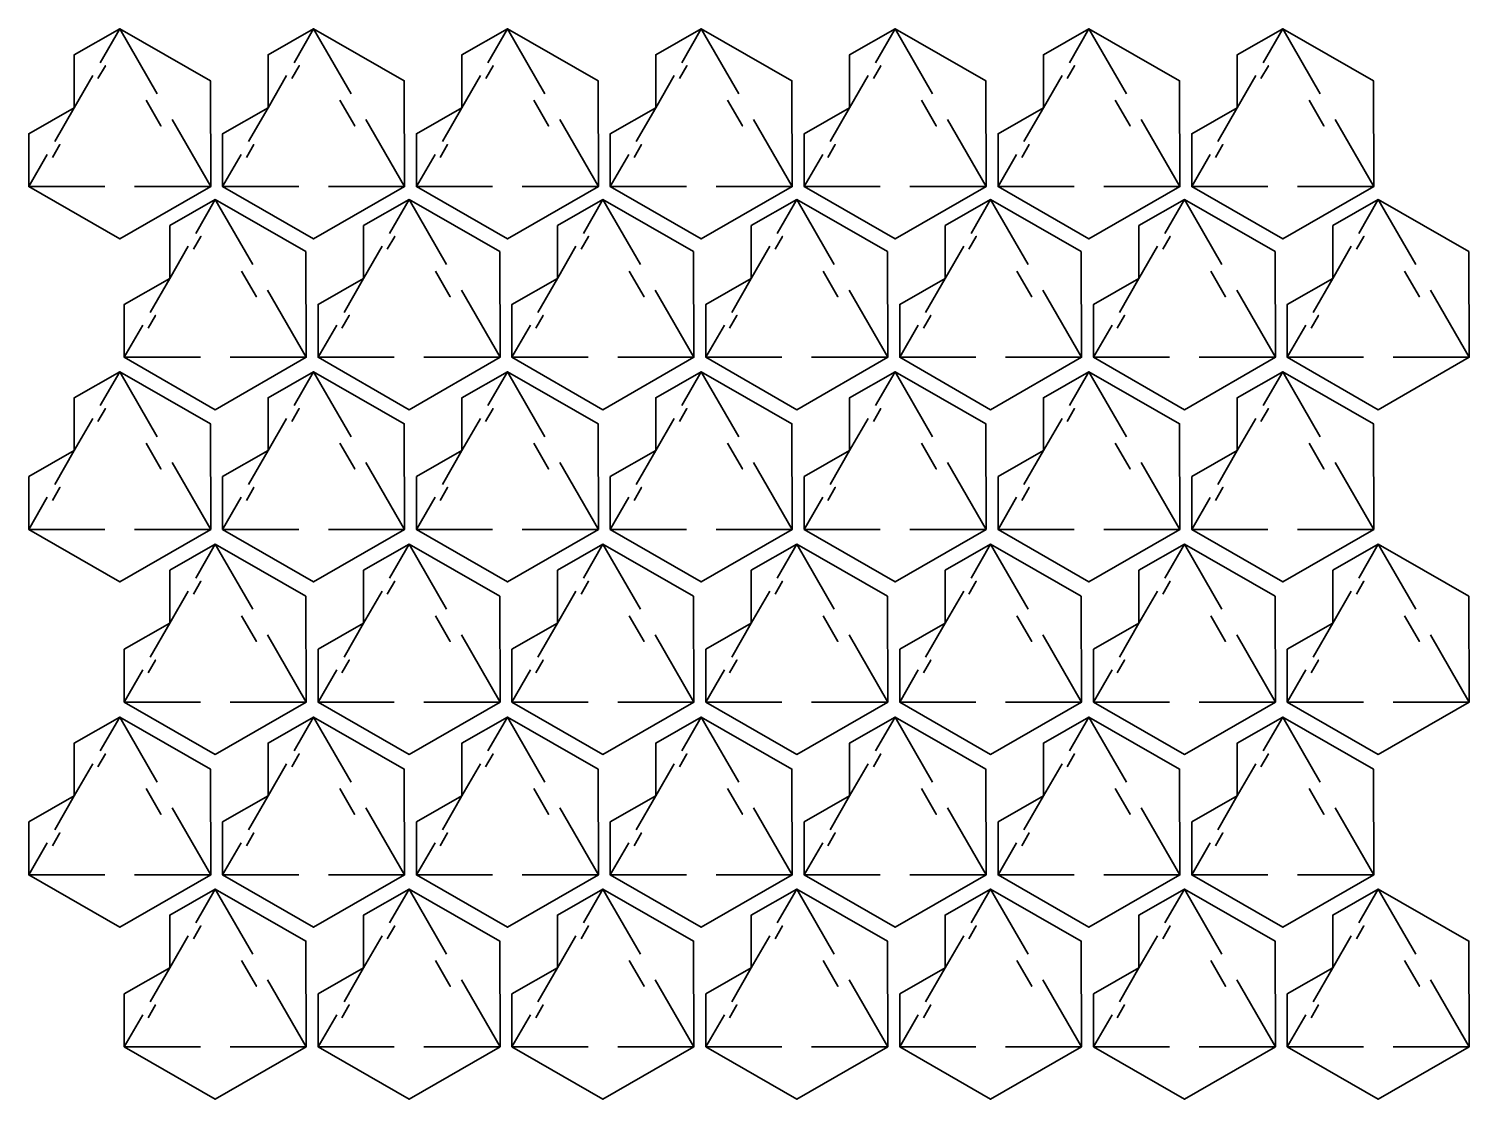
# Model space of a CAD drawing. Header units: inches. Extents: x 2 to 550, y -409 to -2.
import ezdxf

# ---------------------------------------------------------------- set-up
doc = ezdxf.new("R2010")
doc.units = ezdxf.units.IN
doc.header["$MEASUREMENT"] = 0
doc.layers.add('OneHexagon', color=7, linetype='Continuous')

# ---------------------------------------------------------------- blocks, each defined once
blk = doc.blocks.new('block 2')
at = {"layer": 'OneHexagon', "color": 7, "lineweight": 35, "true_color": 0xffffff}
blk.add_lwpolyline([(29.28, -14.91), (36.71, -2), (50.95, -26.75)], dxfattribs=at)
blk.add_open_spline([(28.43, -20.94), (28.43, -20.94), (31.25, -16.05), (31.25, -16.05), (31.25, -16.05), (28.43, -20.94), (28.43, -20.94)], degree=3, knots=[0, 0, 0, 0, 1, 1, 1, 2, 2, 2, 2], dxfattribs=at)
blk = doc.blocks.new('block 3')
at = {"layer": 'OneHexagon', "color": 7, "lineweight": 35, "true_color": 0xffffff}
for points in [[(19.41, -32.03), (2.11, -41.94), (2.11, -62.06), (36.71, -82), (71.31, -62.06), (71.2, -21.81), (36.71, -2), (19.41, -11.9), (19.41, -32.03)], [(11.98, -44.94), (19.41, -32.03), (26.45, -19.8)], [(9.15, -49.83), (2.11, -62.06), (31.06, -62.06)]]:
    blk.add_lwpolyline(points, dxfattribs=at)
blk.add_open_spline([(11.13, -50.97), (11.13, -50.97), (13.95, -46.08), (13.95, -46.08), (13.95, -46.08), (11.13, -50.97), (11.13, -50.97)], degree=3, knots=[0, 0, 0, 0, 1, 1, 1, 2, 2, 2, 2], dxfattribs=at)
blk = doc.blocks.new('block 4')
at = {"layer": 'OneHexagon', "color": 7, "lineweight": 35, "true_color": 0xffffff}
blk.add_lwpolyline([(103.02, -14.91), (110.45, -2), (124.7, -26.75)], dxfattribs=at)
blk.add_open_spline([(102.17, -20.94), (102.17, -20.94), (105, -16.05), (105, -16.05), (105, -16.05), (102.17, -20.94), (102.17, -20.94)], degree=3, knots=[0, 0, 0, 0, 1, 1, 1, 2, 2, 2, 2], dxfattribs=at)
blk = doc.blocks.new('block 5')
at = {"layer": 'OneHexagon', "color": 7, "lineweight": 35, "true_color": 0xffffff}
for points in [[(93.15, -32.03), (75.85, -41.94), (75.85, -62.06), (110.45, -82), (145.05, -62.06), (144.94, -21.81), (110.45, -2), (93.15, -11.9), (93.15, -32.03)], [(85.72, -44.94), (93.15, -32.03), (100.2, -19.8)], [(82.9, -49.83), (75.85, -62.06), (104.81, -62.06)]]:
    blk.add_lwpolyline(points, dxfattribs=at)
blk.add_open_spline([(84.87, -50.97), (84.87, -50.97), (87.7, -46.08), (87.7, -46.08), (87.7, -46.08), (84.87, -50.97), (84.87, -50.97)], degree=3, knots=[0, 0, 0, 0, 1, 1, 1, 2, 2, 2, 2], dxfattribs=at)
blk = doc.blocks.new('block 6')
at = {"layer": 'OneHexagon', "color": 7, "lineweight": 35, "true_color": 0xffffff}
blk.add_lwpolyline([(176.77, -14.91), (184.2, -2), (198.45, -26.75)], dxfattribs=at)
blk.add_open_spline([(175.93, -20.94), (175.93, -20.94), (178.75, -16.05), (178.75, -16.05), (178.75, -16.05), (175.93, -20.94), (175.93, -20.94)], degree=3, knots=[0, 0, 0, 0, 1, 1, 1, 2, 2, 2, 2], dxfattribs=at)
blk = doc.blocks.new('block 7')
at = {"layer": 'OneHexagon', "color": 7, "lineweight": 35, "true_color": 0xffffff}
for points in [[(166.9, -32.03), (149.6, -41.94), (149.6, -62.06), (184.2, -82), (218.8, -62.06), (218.69, -21.81), (184.2, -2), (166.9, -11.9), (166.9, -32.03)], [(159.47, -44.94), (166.9, -32.03), (173.95, -19.8)], [(156.65, -49.83), (149.6, -62.06), (178.56, -62.06)]]:
    blk.add_lwpolyline(points, dxfattribs=at)
blk.add_open_spline([(158.63, -50.97), (158.63, -50.97), (161.45, -46.08), (161.45, -46.08), (161.45, -46.08), (158.63, -50.97), (158.63, -50.97)], degree=3, knots=[0, 0, 0, 0, 1, 1, 1, 2, 2, 2, 2], dxfattribs=at)
blk = doc.blocks.new('block 8')
at = {"layer": 'OneHexagon', "color": 7, "lineweight": 35, "true_color": 0xffffff}
blk.add_lwpolyline([(250.52, -14.91), (257.95, -2), (272.2, -26.75)], dxfattribs=at)
blk.add_open_spline([(249.68, -20.94), (249.68, -20.94), (252.5, -16.05), (252.5, -16.05), (252.5, -16.05), (249.68, -20.94), (249.68, -20.94)], degree=3, knots=[0, 0, 0, 0, 1, 1, 1, 2, 2, 2, 2], dxfattribs=at)
blk = doc.blocks.new('block 9')
at = {"layer": 'OneHexagon', "color": 7, "lineweight": 35, "true_color": 0xffffff}
for points in [[(240.65, -32.03), (223.35, -41.94), (223.35, -62.06), (257.95, -82), (292.55, -62.06), (292.44, -21.81), (257.95, -2), (240.65, -11.9), (240.65, -32.03)], [(233.22, -44.94), (240.65, -32.03), (247.7, -19.8)], [(230.4, -49.83), (223.35, -62.06), (252.31, -62.06)]]:
    blk.add_lwpolyline(points, dxfattribs=at)
blk.add_open_spline([(232.38, -50.97), (232.38, -50.97), (235.2, -46.08), (235.2, -46.08), (235.2, -46.08), (232.38, -50.97), (232.38, -50.97)], degree=3, knots=[0, 0, 0, 0, 1, 1, 1, 2, 2, 2, 2], dxfattribs=at)
blk = doc.blocks.new('block 10')
at = {"layer": 'OneHexagon', "color": 7, "lineweight": 35, "true_color": 0xffffff}
blk.add_lwpolyline([(324.27, -14.91), (331.7, -2), (345.95, -26.75)], dxfattribs=at)
blk.add_open_spline([(323.42, -20.94), (323.42, -20.94), (326.25, -16.05), (326.25, -16.05), (326.25, -16.05), (323.42, -20.94), (323.42, -20.94)], degree=3, knots=[0, 0, 0, 0, 1, 1, 1, 2, 2, 2, 2], dxfattribs=at)
blk = doc.blocks.new('block 11')
at = {"layer": 'OneHexagon', "color": 7, "lineweight": 35, "true_color": 0xffffff}
for points in [[(314.4, -32.03), (297.1, -41.94), (297.1, -62.06), (331.7, -82), (366.3, -62.06), (366.19, -21.81), (331.7, -2), (314.4, -11.9), (314.4, -32.03)], [(306.97, -44.94), (314.4, -32.03), (321.45, -19.8)], [(304.15, -49.83), (297.1, -62.06), (326.06, -62.06)]]:
    blk.add_lwpolyline(points, dxfattribs=at)
blk.add_open_spline([(306.12, -50.97), (306.12, -50.97), (308.95, -46.08), (308.95, -46.08), (308.95, -46.08), (306.12, -50.97), (306.12, -50.97)], degree=3, knots=[0, 0, 0, 0, 1, 1, 1, 2, 2, 2, 2], dxfattribs=at)
blk = doc.blocks.new('block 12')
at = {"layer": 'OneHexagon', "color": 7, "lineweight": 35, "true_color": 0xffffff}
blk.add_lwpolyline([(398.02, -14.91), (405.45, -2), (419.7, -26.75)], dxfattribs=at)
blk.add_open_spline([(397.17, -20.94), (397.17, -20.94), (400, -16.05), (400, -16.05), (400, -16.05), (397.17, -20.94), (397.17, -20.94)], degree=3, knots=[0, 0, 0, 0, 1, 1, 1, 2, 2, 2, 2], dxfattribs=at)
blk = doc.blocks.new('block 13')
at = {"layer": 'OneHexagon', "color": 7, "lineweight": 35, "true_color": 0xffffff}
for points in [[(388.15, -32.03), (370.85, -41.94), (370.85, -62.06), (405.45, -82), (440.05, -62.06), (439.94, -21.81), (405.45, -2), (388.15, -11.9), (388.15, -32.03)], [(380.72, -44.94), (388.15, -32.03), (395.2, -19.8)], [(377.9, -49.83), (370.85, -62.06), (399.81, -62.06)]]:
    blk.add_lwpolyline(points, dxfattribs=at)
blk.add_open_spline([(379.87, -50.97), (379.87, -50.97), (382.7, -46.08), (382.7, -46.08), (382.7, -46.08), (379.87, -50.97), (379.87, -50.97)], degree=3, knots=[0, 0, 0, 0, 1, 1, 1, 2, 2, 2, 2], dxfattribs=at)
blk = doc.blocks.new('block 14')
at = {"layer": 'OneHexagon', "color": 7, "lineweight": 35, "true_color": 0xffffff}
blk.add_lwpolyline([(65.61, -79.91), (73.04, -67), (87.29, -91.75)], dxfattribs=at)
blk.add_open_spline([(64.77, -85.94), (64.77, -85.94), (67.59, -81.05), (67.59, -81.05), (67.59, -81.05), (64.77, -85.94), (64.77, -85.94)], degree=3, knots=[0, 0, 0, 0, 1, 1, 1, 2, 2, 2, 2], dxfattribs=at)
blk = doc.blocks.new('block 15')
at = {"layer": 'OneHexagon', "color": 7, "lineweight": 35, "true_color": 0xffffff}
for points in [[(55.74, -97.03), (38.44, -106.94), (38.44, -127.06), (73.04, -147), (107.64, -127.06), (107.53, -86.81), (73.04, -67), (55.74, -76.9), (55.74, -97.03)], [(48.31, -109.94), (55.74, -97.03), (62.79, -84.8)], [(45.49, -114.83), (38.44, -127.06), (67.4, -127.06)]]:
    blk.add_lwpolyline(points, dxfattribs=at)
blk.add_open_spline([(47.47, -115.97), (47.47, -115.97), (50.29, -111.08), (50.29, -111.08), (50.29, -111.08), (47.47, -115.97), (47.47, -115.97)], degree=3, knots=[0, 0, 0, 0, 1, 1, 1, 2, 2, 2, 2], dxfattribs=at)
blk = doc.blocks.new('block 16')
at = {"layer": 'OneHexagon', "color": 7, "lineweight": 35, "true_color": 0xffffff}
blk.add_lwpolyline([(139.36, -79.91), (146.79, -67), (161.04, -91.75)], dxfattribs=at)
blk.add_open_spline([(138.51, -85.94), (138.51, -85.94), (141.34, -81.05), (141.34, -81.05), (141.34, -81.05), (138.51, -85.94), (138.51, -85.94)], degree=3, knots=[0, 0, 0, 0, 1, 1, 1, 2, 2, 2, 2], dxfattribs=at)
blk = doc.blocks.new('block 17')
at = {"layer": 'OneHexagon', "color": 7, "lineweight": 35, "true_color": 0xffffff}
for points in [[(129.49, -97.03), (112.19, -106.94), (112.19, -127.06), (146.79, -147), (181.39, -127.06), (181.28, -86.81), (146.79, -67), (129.49, -76.9), (129.49, -97.03)], [(122.06, -109.94), (129.49, -97.03), (136.54, -84.8)], [(119.24, -114.83), (112.19, -127.06), (141.15, -127.06)]]:
    blk.add_lwpolyline(points, dxfattribs=at)
blk.add_open_spline([(121.21, -115.97), (121.21, -115.97), (124.04, -111.08), (124.04, -111.08), (124.04, -111.08), (121.21, -115.97), (121.21, -115.97)], degree=3, knots=[0, 0, 0, 0, 1, 1, 1, 2, 2, 2, 2], dxfattribs=at)
blk = doc.blocks.new('block 18')
at = {"layer": 'OneHexagon', "color": 7, "lineweight": 35, "true_color": 0xffffff}
blk.add_lwpolyline([(213.11, -79.91), (220.54, -67), (234.79, -91.75)], dxfattribs=at)
blk.add_open_spline([(212.27, -85.94), (212.27, -85.94), (215.09, -81.05), (215.09, -81.05), (215.09, -81.05), (212.27, -85.94), (212.27, -85.94)], degree=3, knots=[0, 0, 0, 0, 1, 1, 1, 2, 2, 2, 2], dxfattribs=at)
blk = doc.blocks.new('block 19')
at = {"layer": 'OneHexagon', "color": 7, "lineweight": 35, "true_color": 0xffffff}
for points in [[(203.24, -97.03), (185.94, -106.94), (185.94, -127.06), (220.54, -147), (255.14, -127.06), (255.03, -86.81), (220.54, -67), (203.24, -76.9), (203.24, -97.03)], [(195.81, -109.94), (203.24, -97.03), (210.29, -84.8)], [(192.99, -114.83), (185.94, -127.06), (214.9, -127.06)]]:
    blk.add_lwpolyline(points, dxfattribs=at)
blk.add_open_spline([(194.97, -115.97), (194.97, -115.97), (197.79, -111.08), (197.79, -111.08), (197.79, -111.08), (194.97, -115.97), (194.97, -115.97)], degree=3, knots=[0, 0, 0, 0, 1, 1, 1, 2, 2, 2, 2], dxfattribs=at)
blk = doc.blocks.new('block 20')
at = {"layer": 'OneHexagon', "color": 7, "lineweight": 35, "true_color": 0xffffff}
blk.add_lwpolyline([(286.86, -79.91), (294.29, -67), (308.53, -91.75)], dxfattribs=at)
blk.add_open_spline([(286.01, -85.94), (286.01, -85.94), (288.83, -81.05), (288.83, -81.05), (288.83, -81.05), (286.01, -85.94), (286.01, -85.94)], degree=3, knots=[0, 0, 0, 0, 1, 1, 1, 2, 2, 2, 2], dxfattribs=at)
blk = doc.blocks.new('block 21')
at = {"layer": 'OneHexagon', "color": 7, "lineweight": 35, "true_color": 0xffffff}
for points in [[(276.99, -97.03), (259.69, -106.94), (259.69, -127.06), (294.29, -147), (328.89, -127.06), (328.78, -86.81), (294.29, -67), (276.99, -76.9), (276.99, -97.03)], [(269.56, -109.94), (276.99, -97.03), (284.04, -84.8)], [(266.74, -114.83), (259.69, -127.06), (288.64, -127.06)]]:
    blk.add_lwpolyline(points, dxfattribs=at)
blk.add_open_spline([(268.71, -115.97), (268.71, -115.97), (271.53, -111.08), (271.53, -111.08), (271.53, -111.08), (268.71, -115.97), (268.71, -115.97)], degree=3, knots=[0, 0, 0, 0, 1, 1, 1, 2, 2, 2, 2], dxfattribs=at)
blk = doc.blocks.new('block 22')
at = {"layer": 'OneHexagon', "color": 7, "lineweight": 35, "true_color": 0xffffff}
blk.add_lwpolyline([(360.61, -79.91), (368.04, -67), (382.28, -91.75)], dxfattribs=at)
blk.add_open_spline([(359.76, -85.94), (359.76, -85.94), (362.58, -81.05), (362.58, -81.05), (362.58, -81.05), (359.76, -85.94), (359.76, -85.94)], degree=3, knots=[0, 0, 0, 0, 1, 1, 1, 2, 2, 2, 2], dxfattribs=at)
blk = doc.blocks.new('block 23')
at = {"layer": 'OneHexagon', "color": 7, "lineweight": 35, "true_color": 0xffffff}
for points in [[(350.74, -97.03), (333.44, -106.94), (333.44, -127.06), (368.04, -147), (402.64, -127.06), (402.53, -86.81), (368.04, -67), (350.74, -76.9), (350.74, -97.03)], [(343.31, -109.94), (350.74, -97.03), (357.79, -84.8)], [(340.49, -114.83), (333.44, -127.06), (362.39, -127.06)]]:
    blk.add_lwpolyline(points, dxfattribs=at)
blk.add_open_spline([(342.46, -115.97), (342.46, -115.97), (345.28, -111.08), (345.28, -111.08), (345.28, -111.08), (342.46, -115.97), (342.46, -115.97)], degree=3, knots=[0, 0, 0, 0, 1, 1, 1, 2, 2, 2, 2], dxfattribs=at)
blk = doc.blocks.new('block 24')
at = {"layer": 'OneHexagon', "color": 7, "lineweight": 35, "true_color": 0xffffff}
blk.add_lwpolyline([(434.36, -79.91), (441.79, -67), (456.03, -91.75)], dxfattribs=at)
blk.add_open_spline([(433.51, -85.94), (433.51, -85.94), (436.33, -81.05), (436.33, -81.05), (436.33, -81.05), (433.51, -85.94), (433.51, -85.94)], degree=3, knots=[0, 0, 0, 0, 1, 1, 1, 2, 2, 2, 2], dxfattribs=at)
blk = doc.blocks.new('block 25')
at = {"layer": 'OneHexagon', "color": 7, "lineweight": 35, "true_color": 0xffffff}
for points in [[(424.49, -97.03), (407.19, -106.94), (407.19, -127.06), (441.79, -147), (476.39, -127.06), (476.28, -86.81), (441.79, -67), (424.49, -76.9), (424.49, -97.03)], [(417.06, -109.94), (424.49, -97.03), (431.53, -84.8)], [(414.23, -114.83), (407.19, -127.06), (436.14, -127.06)]]:
    blk.add_lwpolyline(points, dxfattribs=at)
blk.add_open_spline([(416.21, -115.97), (416.21, -115.97), (419.03, -111.08), (419.03, -111.08), (419.03, -111.08), (416.21, -115.97), (416.21, -115.97)], degree=3, knots=[0, 0, 0, 0, 1, 1, 1, 2, 2, 2, 2], dxfattribs=at)
blk = doc.blocks.new('block 26')
at = {"layer": 'OneHexagon', "color": 7, "lineweight": 35, "true_color": 0xffffff}
blk.add_lwpolyline([(29.28, -145.44), (36.71, -132.53), (50.95, -157.28)], dxfattribs=at)
blk.add_open_spline([(28.43, -151.46), (28.43, -151.46), (31.25, -146.58), (31.25, -146.58), (31.25, -146.58), (28.43, -151.46), (28.43, -151.46)], degree=3, knots=[0, 0, 0, 0, 1, 1, 1, 2, 2, 2, 2], dxfattribs=at)
blk = doc.blocks.new('block 27')
at = {"layer": 'OneHexagon', "color": 7, "lineweight": 35, "true_color": 0xffffff}
for points in [[(19.41, -162.56), (2.11, -172.46), (2.11, -192.59), (36.71, -212.53), (71.31, -192.59), (71.2, -152.34), (36.71, -132.53), (19.41, -142.43), (19.41, -162.56)], [(11.98, -175.47), (19.41, -162.56), (26.45, -150.32)], [(9.15, -180.35), (2.11, -192.59), (31.06, -192.59)]]:
    blk.add_lwpolyline(points, dxfattribs=at)
blk.add_open_spline([(11.13, -181.5), (11.13, -181.5), (13.95, -176.61), (13.95, -176.61), (13.95, -176.61), (11.13, -181.5), (11.13, -181.5)], degree=3, knots=[0, 0, 0, 0, 1, 1, 1, 2, 2, 2, 2], dxfattribs=at)
blk = doc.blocks.new('block 28')
at = {"layer": 'OneHexagon', "color": 7, "lineweight": 35, "true_color": 0xffffff}
blk.add_lwpolyline([(103.02, -145.44), (110.45, -132.53), (124.7, -157.28)], dxfattribs=at)
blk.add_open_spline([(102.17, -151.46), (102.17, -151.46), (105, -146.58), (105, -146.58), (105, -146.58), (102.17, -151.46), (102.17, -151.46)], degree=3, knots=[0, 0, 0, 0, 1, 1, 1, 2, 2, 2, 2], dxfattribs=at)
blk = doc.blocks.new('block 29')
at = {"layer": 'OneHexagon', "color": 7, "lineweight": 35, "true_color": 0xffffff}
for points in [[(93.15, -162.56), (75.85, -172.46), (75.85, -192.59), (110.45, -212.53), (145.05, -192.59), (144.94, -152.34), (110.45, -132.53), (93.15, -142.43), (93.15, -162.56)], [(85.72, -175.47), (93.15, -162.56), (100.2, -150.32)], [(82.9, -180.35), (75.85, -192.59), (104.81, -192.59)]]:
    blk.add_lwpolyline(points, dxfattribs=at)
blk.add_open_spline([(84.87, -181.5), (84.87, -181.5), (87.7, -176.61), (87.7, -176.61), (87.7, -176.61), (84.87, -181.5), (84.87, -181.5)], degree=3, knots=[0, 0, 0, 0, 1, 1, 1, 2, 2, 2, 2], dxfattribs=at)
blk = doc.blocks.new('block 30')
at = {"layer": 'OneHexagon', "color": 7, "lineweight": 35, "true_color": 0xffffff}
blk.add_lwpolyline([(176.77, -145.44), (184.2, -132.53), (198.45, -157.28)], dxfattribs=at)
blk.add_open_spline([(175.92, -151.46), (175.92, -151.46), (178.75, -146.58), (178.75, -146.58), (178.75, -146.58), (175.92, -151.46), (175.92, -151.46)], degree=3, knots=[0, 0, 0, 0, 1, 1, 1, 2, 2, 2, 2], dxfattribs=at)
blk = doc.blocks.new('block 31')
at = {"layer": 'OneHexagon', "color": 7, "lineweight": 35, "true_color": 0xffffff}
for points in [[(166.9, -162.56), (149.6, -172.46), (149.6, -192.59), (184.2, -212.53), (218.8, -192.59), (218.69, -152.34), (184.2, -132.53), (166.9, -142.43), (166.9, -162.56)], [(159.47, -175.47), (166.9, -162.56), (173.95, -150.32)], [(156.65, -180.35), (149.6, -192.59), (178.56, -192.59)]]:
    blk.add_lwpolyline(points, dxfattribs=at)
blk.add_open_spline([(158.62, -181.5), (158.62, -181.5), (161.45, -176.61), (161.45, -176.61), (161.45, -176.61), (158.62, -181.5), (158.62, -181.5)], degree=3, knots=[0, 0, 0, 0, 1, 1, 1, 2, 2, 2, 2], dxfattribs=at)
blk = doc.blocks.new('block 32')
at = {"layer": 'OneHexagon', "color": 7, "lineweight": 35, "true_color": 0xffffff}
blk.add_lwpolyline([(250.52, -145.44), (257.95, -132.53), (272.2, -157.28)], dxfattribs=at)
blk.add_open_spline([(249.68, -151.46), (249.68, -151.46), (252.5, -146.58), (252.5, -146.58), (252.5, -146.58), (249.68, -151.46), (249.68, -151.46)], degree=3, knots=[0, 0, 0, 0, 1, 1, 1, 2, 2, 2, 2], dxfattribs=at)
blk = doc.blocks.new('block 33')
at = {"layer": 'OneHexagon', "color": 7, "lineweight": 35, "true_color": 0xffffff}
for points in [[(240.65, -162.56), (223.35, -172.46), (223.35, -192.59), (257.95, -212.53), (292.55, -192.59), (292.44, -152.34), (257.95, -132.53), (240.65, -142.43), (240.65, -162.56)], [(233.22, -175.47), (240.65, -162.56), (247.7, -150.32)], [(230.4, -180.35), (223.35, -192.59), (252.31, -192.59)]]:
    blk.add_lwpolyline(points, dxfattribs=at)
blk.add_open_spline([(232.38, -181.5), (232.38, -181.5), (235.2, -176.61), (235.2, -176.61), (235.2, -176.61), (232.38, -181.5), (232.38, -181.5)], degree=3, knots=[0, 0, 0, 0, 1, 1, 1, 2, 2, 2, 2], dxfattribs=at)
blk = doc.blocks.new('block 34')
at = {"layer": 'OneHexagon', "color": 7, "lineweight": 35, "true_color": 0xffffff}
blk.add_lwpolyline([(324.27, -145.44), (331.7, -132.53), (345.95, -157.28)], dxfattribs=at)
blk.add_open_spline([(323.43, -151.46), (323.43, -151.46), (326.25, -146.58), (326.25, -146.58), (326.25, -146.58), (323.43, -151.46), (323.43, -151.46)], degree=3, knots=[0, 0, 0, 0, 1, 1, 1, 2, 2, 2, 2], dxfattribs=at)
blk = doc.blocks.new('block 35')
at = {"layer": 'OneHexagon', "color": 7, "lineweight": 35, "true_color": 0xffffff}
for points in [[(314.4, -162.56), (297.1, -172.46), (297.1, -192.59), (331.7, -212.53), (366.3, -192.59), (366.19, -152.34), (331.7, -132.53), (314.4, -142.43), (314.4, -162.56)], [(306.97, -175.47), (314.4, -162.56), (321.45, -150.32)], [(304.15, -180.35), (297.1, -192.59), (326.06, -192.59)]]:
    blk.add_lwpolyline(points, dxfattribs=at)
blk.add_open_spline([(306.13, -181.5), (306.13, -181.5), (308.95, -176.61), (308.95, -176.61), (308.95, -176.61), (306.13, -181.5), (306.13, -181.5)], degree=3, knots=[0, 0, 0, 0, 1, 1, 1, 2, 2, 2, 2], dxfattribs=at)
blk = doc.blocks.new('block 36')
at = {"layer": 'OneHexagon', "color": 7, "lineweight": 35, "true_color": 0xffffff}
blk.add_lwpolyline([(398.02, -145.44), (405.45, -132.53), (419.7, -157.28)], dxfattribs=at)
blk.add_open_spline([(397.17, -151.46), (397.17, -151.46), (400, -146.58), (400, -146.58), (400, -146.58), (397.17, -151.46), (397.17, -151.46)], degree=3, knots=[0, 0, 0, 0, 1, 1, 1, 2, 2, 2, 2], dxfattribs=at)
blk = doc.blocks.new('block 37')
at = {"layer": 'OneHexagon', "color": 7, "lineweight": 35, "true_color": 0xffffff}
for points in [[(388.15, -162.56), (370.85, -172.46), (370.85, -192.59), (405.45, -212.53), (440.05, -192.59), (439.94, -152.34), (405.45, -132.53), (388.15, -142.43), (388.15, -162.56)], [(380.72, -175.47), (388.15, -162.56), (395.2, -150.32)], [(377.9, -180.35), (370.85, -192.59), (399.81, -192.59)]]:
    blk.add_lwpolyline(points, dxfattribs=at)
blk.add_open_spline([(379.87, -181.5), (379.87, -181.5), (382.7, -176.61), (382.7, -176.61), (382.7, -176.61), (379.87, -181.5), (379.87, -181.5)], degree=3, knots=[0, 0, 0, 0, 1, 1, 1, 2, 2, 2, 2], dxfattribs=at)
blk = doc.blocks.new('block 38')
at = {"layer": 'OneHexagon', "color": 7, "lineweight": 35, "true_color": 0xffffff}
blk.add_lwpolyline([(65.61, -211.14), (73.04, -198.23), (87.29, -222.99)], dxfattribs=at)
blk.add_open_spline([(64.77, -217.17), (64.77, -217.17), (67.59, -212.28), (67.59, -212.28), (67.59, -212.28), (64.77, -217.17), (64.77, -217.17)], degree=3, knots=[0, 0, 0, 0, 1, 1, 1, 2, 2, 2, 2], dxfattribs=at)
blk = doc.blocks.new('block 39')
at = {"layer": 'OneHexagon', "color": 7, "lineweight": 35, "true_color": 0xffffff}
for points in [[(55.74, -228.26), (38.44, -238.17), (38.44, -258.29), (73.04, -278.23), (107.64, -258.29), (107.53, -218.04), (73.04, -198.23), (55.74, -208.14), (55.74, -228.26)], [(48.31, -241.17), (55.74, -228.26), (62.79, -216.03)], [(45.49, -246.06), (38.44, -258.29), (67.4, -258.29)]]:
    blk.add_lwpolyline(points, dxfattribs=at)
blk.add_open_spline([(47.47, -247.2), (47.47, -247.2), (50.29, -242.31), (50.29, -242.31), (50.29, -242.31), (47.47, -247.2), (47.47, -247.2)], degree=3, knots=[0, 0, 0, 0, 1, 1, 1, 2, 2, 2, 2], dxfattribs=at)
blk = doc.blocks.new('block 40')
at = {"layer": 'OneHexagon', "color": 7, "lineweight": 35, "true_color": 0xffffff}
blk.add_lwpolyline([(139.36, -211.14), (146.79, -198.23), (161.04, -222.99)], dxfattribs=at)
blk.add_open_spline([(138.51, -217.17), (138.51, -217.17), (141.34, -212.28), (141.34, -212.28), (141.34, -212.28), (138.51, -217.17), (138.51, -217.17)], degree=3, knots=[0, 0, 0, 0, 1, 1, 1, 2, 2, 2, 2], dxfattribs=at)
blk = doc.blocks.new('block 41')
at = {"layer": 'OneHexagon', "color": 7, "lineweight": 35, "true_color": 0xffffff}
for points in [[(129.49, -228.26), (112.19, -238.17), (112.19, -258.29), (146.79, -278.23), (181.39, -258.29), (181.28, -218.04), (146.79, -198.23), (129.49, -208.14), (129.49, -228.26)], [(122.06, -241.17), (129.49, -228.26), (136.54, -216.03)], [(119.24, -246.06), (112.19, -258.29), (141.15, -258.29)]]:
    blk.add_lwpolyline(points, dxfattribs=at)
blk.add_open_spline([(121.21, -247.2), (121.21, -247.2), (124.04, -242.31), (124.04, -242.31), (124.04, -242.31), (121.21, -247.2), (121.21, -247.2)], degree=3, knots=[0, 0, 0, 0, 1, 1, 1, 2, 2, 2, 2], dxfattribs=at)
blk = doc.blocks.new('block 42')
at = {"layer": 'OneHexagon', "color": 7, "lineweight": 35, "true_color": 0xffffff}
blk.add_lwpolyline([(213.11, -211.14), (220.54, -198.23), (234.79, -222.99)], dxfattribs=at)
blk.add_open_spline([(212.27, -217.17), (212.27, -217.17), (215.09, -212.28), (215.09, -212.28), (215.09, -212.28), (212.27, -217.17), (212.27, -217.17)], degree=3, knots=[0, 0, 0, 0, 1, 1, 1, 2, 2, 2, 2], dxfattribs=at)
blk = doc.blocks.new('block 43')
at = {"layer": 'OneHexagon', "color": 7, "lineweight": 35, "true_color": 0xffffff}
for points in [[(203.24, -228.26), (185.94, -238.17), (185.94, -258.29), (220.54, -278.23), (255.14, -258.29), (255.03, -218.04), (220.54, -198.23), (203.24, -208.14), (203.24, -228.26)], [(195.81, -241.17), (203.24, -228.26), (210.29, -216.03)], [(192.99, -246.06), (185.94, -258.29), (214.9, -258.29)]]:
    blk.add_lwpolyline(points, dxfattribs=at)
blk.add_open_spline([(194.97, -247.2), (194.97, -247.2), (197.79, -242.31), (197.79, -242.31), (197.79, -242.31), (194.97, -247.2), (194.97, -247.2)], degree=3, knots=[0, 0, 0, 0, 1, 1, 1, 2, 2, 2, 2], dxfattribs=at)
blk = doc.blocks.new('block 44')
at = {"layer": 'OneHexagon', "color": 7, "lineweight": 35, "true_color": 0xffffff}
blk.add_lwpolyline([(286.86, -211.14), (294.29, -198.23), (308.53, -222.99)], dxfattribs=at)
blk.add_open_spline([(286.01, -217.17), (286.01, -217.17), (288.83, -212.28), (288.83, -212.28), (288.83, -212.28), (286.01, -217.17), (286.01, -217.17)], degree=3, knots=[0, 0, 0, 0, 1, 1, 1, 2, 2, 2, 2], dxfattribs=at)
blk = doc.blocks.new('block 45')
at = {"layer": 'OneHexagon', "color": 7, "lineweight": 35, "true_color": 0xffffff}
for points in [[(276.99, -228.26), (259.69, -238.17), (259.69, -258.29), (294.29, -278.23), (328.89, -258.29), (328.78, -218.04), (294.29, -198.23), (276.99, -208.14), (276.99, -228.26)], [(269.56, -241.17), (276.99, -228.26), (284.04, -216.03)], [(266.74, -246.06), (259.69, -258.29), (288.64, -258.29)]]:
    blk.add_lwpolyline(points, dxfattribs=at)
blk.add_open_spline([(268.71, -247.2), (268.71, -247.2), (271.53, -242.31), (271.53, -242.31), (271.53, -242.31), (268.71, -247.2), (268.71, -247.2)], degree=3, knots=[0, 0, 0, 0, 1, 1, 1, 2, 2, 2, 2], dxfattribs=at)
blk = doc.blocks.new('block 46')
at = {"layer": 'OneHexagon', "color": 7, "lineweight": 35, "true_color": 0xffffff}
blk.add_lwpolyline([(360.61, -211.14), (368.04, -198.23), (382.28, -222.99)], dxfattribs=at)
blk.add_open_spline([(359.76, -217.17), (359.76, -217.17), (362.58, -212.28), (362.58, -212.28), (362.58, -212.28), (359.76, -217.17), (359.76, -217.17)], degree=3, knots=[0, 0, 0, 0, 1, 1, 1, 2, 2, 2, 2], dxfattribs=at)
blk = doc.blocks.new('block 47')
at = {"layer": 'OneHexagon', "color": 7, "lineweight": 35, "true_color": 0xffffff}
for points in [[(350.74, -228.26), (333.44, -238.17), (333.44, -258.29), (368.04, -278.23), (402.64, -258.29), (402.53, -218.04), (368.04, -198.23), (350.74, -208.14), (350.74, -228.26)], [(343.31, -241.17), (350.74, -228.26), (357.79, -216.03)], [(340.49, -246.06), (333.44, -258.29), (362.39, -258.29)]]:
    blk.add_lwpolyline(points, dxfattribs=at)
blk.add_open_spline([(342.46, -247.2), (342.46, -247.2), (345.28, -242.31), (345.28, -242.31), (345.28, -242.31), (342.46, -247.2), (342.46, -247.2)], degree=3, knots=[0, 0, 0, 0, 1, 1, 1, 2, 2, 2, 2], dxfattribs=at)
blk = doc.blocks.new('block 48')
at = {"layer": 'OneHexagon', "color": 7, "lineweight": 35, "true_color": 0xffffff}
blk.add_lwpolyline([(434.36, -211.14), (441.79, -198.23), (456.03, -222.99)], dxfattribs=at)
blk.add_open_spline([(433.51, -217.17), (433.51, -217.17), (436.33, -212.28), (436.33, -212.28), (436.33, -212.28), (433.51, -217.17), (433.51, -217.17)], degree=3, knots=[0, 0, 0, 0, 1, 1, 1, 2, 2, 2, 2], dxfattribs=at)
blk = doc.blocks.new('block 49')
at = {"layer": 'OneHexagon', "color": 7, "lineweight": 35, "true_color": 0xffffff}
for points in [[(424.49, -228.26), (407.19, -238.17), (407.19, -258.29), (441.79, -278.23), (476.39, -258.29), (476.28, -218.04), (441.79, -198.23), (424.49, -208.14), (424.49, -228.26)], [(417.06, -241.17), (424.49, -228.26), (431.53, -216.03)], [(414.23, -246.06), (407.19, -258.29), (436.14, -258.29)]]:
    blk.add_lwpolyline(points, dxfattribs=at)
blk.add_open_spline([(416.21, -247.2), (416.21, -247.2), (419.03, -242.31), (419.03, -242.31), (419.03, -242.31), (416.21, -247.2), (416.21, -247.2)], degree=3, knots=[0, 0, 0, 0, 1, 1, 1, 2, 2, 2, 2], dxfattribs=at)
blk = doc.blocks.new('block 50')
at = {"layer": 'OneHexagon', "color": 7, "lineweight": 35, "true_color": 0xffffff}
blk.add_lwpolyline([(471.75, -14.91), (479.18, -2), (493.43, -26.75)], dxfattribs=at)
blk.add_open_spline([(470.9, -20.94), (470.9, -20.94), (473.73, -16.05), (473.73, -16.05), (473.73, -16.05), (470.9, -20.94), (470.9, -20.94)], degree=3, knots=[0, 0, 0, 0, 1, 1, 1, 2, 2, 2, 2], dxfattribs=at)
blk = doc.blocks.new('block 51')
at = {"layer": 'OneHexagon', "color": 7, "lineweight": 35, "true_color": 0xffffff}
for points in [[(461.88, -32.03), (444.58, -41.94), (444.58, -62.06), (479.18, -82), (513.78, -62.06), (513.67, -21.81), (479.18, -2), (461.88, -11.91), (461.88, -32.03)], [(454.45, -44.94), (461.88, -32.03), (468.93, -19.8)], [(451.63, -49.83), (444.58, -62.06), (473.54, -62.06)]]:
    blk.add_lwpolyline(points, dxfattribs=at)
blk.add_open_spline([(453.6, -50.97), (453.6, -50.97), (456.43, -46.08), (456.43, -46.08), (456.43, -46.08), (453.6, -50.97), (453.6, -50.97)], degree=3, knots=[0, 0, 0, 0, 1, 1, 1, 2, 2, 2, 2], dxfattribs=at)
blk = doc.blocks.new('block 52')
at = {"layer": 'OneHexagon', "color": 7, "lineweight": 35, "true_color": 0xffffff}
blk.add_lwpolyline([(508.09, -79.91), (515.52, -67), (529.76, -91.75)], dxfattribs=at)
blk.add_open_spline([(507.24, -85.94), (507.24, -85.94), (510.06, -81.05), (510.06, -81.05), (510.06, -81.05), (507.24, -85.94), (507.24, -85.94)], degree=3, knots=[0, 0, 0, 0, 1, 1, 1, 2, 2, 2, 2], dxfattribs=at)
blk = doc.blocks.new('block 53')
at = {"layer": 'OneHexagon', "color": 7, "lineweight": 35, "true_color": 0xffffff}
for points in [[(498.22, -97.03), (480.92, -106.94), (480.92, -127.06), (515.52, -147), (550.12, -127.06), (550.01, -86.81), (515.52, -67), (498.22, -76.91), (498.22, -97.03)], [(490.79, -109.94), (498.22, -97.03), (505.27, -84.8)], [(487.97, -114.83), (480.92, -127.06), (509.87, -127.06)]]:
    blk.add_lwpolyline(points, dxfattribs=at)
blk.add_open_spline([(489.94, -115.97), (489.94, -115.97), (492.76, -111.08), (492.76, -111.08), (492.76, -111.08), (489.94, -115.97), (489.94, -115.97)], degree=3, knots=[0, 0, 0, 0, 1, 1, 1, 2, 2, 2, 2], dxfattribs=at)
blk = doc.blocks.new('block 54')
at = {"layer": 'OneHexagon', "color": 7, "lineweight": 35, "true_color": 0xffffff}
blk.add_lwpolyline([(471.75, -145.44), (479.18, -132.53), (493.43, -157.28)], dxfattribs=at)
blk.add_open_spline([(470.9, -151.46), (470.9, -151.46), (473.73, -146.58), (473.73, -146.58), (473.73, -146.58), (470.9, -151.46), (470.9, -151.46)], degree=3, knots=[0, 0, 0, 0, 1, 1, 1, 2, 2, 2, 2], dxfattribs=at)
blk = doc.blocks.new('block 55')
at = {"layer": 'OneHexagon', "color": 7, "lineweight": 35, "true_color": 0xffffff}
for points in [[(461.88, -162.56), (444.58, -172.46), (444.58, -192.59), (479.18, -212.53), (513.78, -192.59), (513.67, -152.34), (479.18, -132.53), (461.88, -142.43), (461.88, -162.56)], [(454.45, -175.47), (461.88, -162.56), (468.93, -150.32)], [(451.63, -180.36), (444.58, -192.59), (473.54, -192.59)]]:
    blk.add_lwpolyline(points, dxfattribs=at)
blk.add_open_spline([(453.6, -181.5), (453.6, -181.5), (456.43, -176.61), (456.43, -176.61), (456.43, -176.61), (453.6, -181.5), (453.6, -181.5)], degree=3, knots=[0, 0, 0, 0, 1, 1, 1, 2, 2, 2, 2], dxfattribs=at)
blk = doc.blocks.new('block 56')
at = {"layer": 'OneHexagon', "color": 7, "lineweight": 35, "true_color": 0xffffff}
blk.add_lwpolyline([(508.09, -211.14), (515.52, -198.23), (529.76, -222.99)], dxfattribs=at)
blk.add_open_spline([(507.24, -217.17), (507.24, -217.17), (510.06, -212.28), (510.06, -212.28), (510.06, -212.28), (507.24, -217.17), (507.24, -217.17)], degree=3, knots=[0, 0, 0, 0, 1, 1, 1, 2, 2, 2, 2], dxfattribs=at)
blk = doc.blocks.new('block 57')
at = {"layer": 'OneHexagon', "color": 7, "lineweight": 35, "true_color": 0xffffff}
for points in [[(498.22, -228.26), (480.92, -238.17), (480.92, -258.29), (515.52, -278.23), (550.12, -258.29), (550.01, -218.04), (515.52, -198.23), (498.22, -208.14), (498.22, -228.26)], [(490.79, -241.17), (498.22, -228.26), (505.27, -216.03)], [(487.97, -246.06), (480.92, -258.29), (509.87, -258.29)]]:
    blk.add_lwpolyline(points, dxfattribs=at)
blk.add_open_spline([(489.94, -247.2), (489.94, -247.2), (492.76, -242.31), (492.76, -242.31), (492.76, -242.31), (489.94, -247.2), (489.94, -247.2)], degree=3, knots=[0, 0, 0, 0, 1, 1, 1, 2, 2, 2, 2], dxfattribs=at)
blk = doc.blocks.new('block 58')
at = {"layer": 'OneHexagon', "color": 7, "lineweight": 35, "true_color": 0xffffff}
blk.add_lwpolyline([(29.28, -276.91), (36.71, -264), (50.95, -288.75)], dxfattribs=at)
blk.add_open_spline([(28.43, -282.94), (28.43, -282.94), (31.25, -278.05), (31.25, -278.05), (31.25, -278.05), (28.43, -282.94), (28.43, -282.94)], degree=3, knots=[0, 0, 0, 0, 1, 1, 1, 2, 2, 2, 2], dxfattribs=at)
blk = doc.blocks.new('block 59')
at = {"layer": 'OneHexagon', "color": 7, "lineweight": 35, "true_color": 0xffffff}
for points in [[(19.41, -294.03), (2.11, -303.94), (2.11, -324.06), (36.71, -344), (71.31, -324.06), (71.2, -283.81), (36.71, -264), (19.41, -273.9), (19.41, -294.03)], [(11.98, -306.94), (19.41, -294.03), (26.45, -281.8)], [(9.15, -311.83), (2.11, -324.06), (31.06, -324.06)]]:
    blk.add_lwpolyline(points, dxfattribs=at)
blk.add_open_spline([(11.13, -312.97), (11.13, -312.97), (13.95, -308.08), (13.95, -308.08), (13.95, -308.08), (11.13, -312.97), (11.13, -312.97)], degree=3, knots=[0, 0, 0, 0, 1, 1, 1, 2, 2, 2, 2], dxfattribs=at)
blk = doc.blocks.new('block 60')
at = {"layer": 'OneHexagon', "color": 7, "lineweight": 35, "true_color": 0xffffff}
blk.add_lwpolyline([(103.02, -276.91), (110.45, -264), (124.7, -288.75)], dxfattribs=at)
blk.add_open_spline([(102.17, -282.94), (102.17, -282.94), (105, -278.05), (105, -278.05), (105, -278.05), (102.17, -282.94), (102.17, -282.94)], degree=3, knots=[0, 0, 0, 0, 1, 1, 1, 2, 2, 2, 2], dxfattribs=at)
blk = doc.blocks.new('block 61')
at = {"layer": 'OneHexagon', "color": 7, "lineweight": 35, "true_color": 0xffffff}
for points in [[(93.15, -294.03), (75.85, -303.94), (75.85, -324.06), (110.45, -344), (145.05, -324.06), (144.94, -283.81), (110.45, -264), (93.15, -273.9), (93.15, -294.03)], [(85.72, -306.94), (93.15, -294.03), (100.2, -281.8)], [(82.9, -311.83), (75.85, -324.06), (104.81, -324.06)]]:
    blk.add_lwpolyline(points, dxfattribs=at)
blk.add_open_spline([(84.87, -312.97), (84.87, -312.97), (87.7, -308.08), (87.7, -308.08), (87.7, -308.08), (84.87, -312.97), (84.87, -312.97)], degree=3, knots=[0, 0, 0, 0, 1, 1, 1, 2, 2, 2, 2], dxfattribs=at)
blk = doc.blocks.new('block 62')
at = {"layer": 'OneHexagon', "color": 7, "lineweight": 35, "true_color": 0xffffff}
blk.add_lwpolyline([(176.77, -276.91), (184.2, -264), (198.45, -288.75)], dxfattribs=at)
blk.add_open_spline([(175.92, -282.94), (175.92, -282.94), (178.75, -278.05), (178.75, -278.05), (178.75, -278.05), (175.92, -282.94), (175.92, -282.94)], degree=3, knots=[0, 0, 0, 0, 1, 1, 1, 2, 2, 2, 2], dxfattribs=at)
blk = doc.blocks.new('block 63')
at = {"layer": 'OneHexagon', "color": 7, "lineweight": 35, "true_color": 0xffffff}
for points in [[(166.9, -294.03), (149.6, -303.94), (149.6, -324.06), (184.2, -344), (218.8, -324.06), (218.69, -283.81), (184.2, -264), (166.9, -273.9), (166.9, -294.03)], [(159.47, -306.94), (166.9, -294.03), (173.95, -281.8)], [(156.65, -311.83), (149.6, -324.06), (178.56, -324.06)]]:
    blk.add_lwpolyline(points, dxfattribs=at)
blk.add_open_spline([(158.62, -312.97), (158.62, -312.97), (161.45, -308.08), (161.45, -308.08), (161.45, -308.08), (158.62, -312.97), (158.62, -312.97)], degree=3, knots=[0, 0, 0, 0, 1, 1, 1, 2, 2, 2, 2], dxfattribs=at)
blk = doc.blocks.new('block 64')
at = {"layer": 'OneHexagon', "color": 7, "lineweight": 35, "true_color": 0xffffff}
blk.add_lwpolyline([(250.52, -276.91), (257.95, -264), (272.2, -288.75)], dxfattribs=at)
blk.add_open_spline([(249.68, -282.94), (249.68, -282.94), (252.5, -278.05), (252.5, -278.05), (252.5, -278.05), (249.68, -282.94), (249.68, -282.94)], degree=3, knots=[0, 0, 0, 0, 1, 1, 1, 2, 2, 2, 2], dxfattribs=at)
blk = doc.blocks.new('block 65')
at = {"layer": 'OneHexagon', "color": 7, "lineweight": 35, "true_color": 0xffffff}
for points in [[(240.65, -294.03), (223.35, -303.94), (223.35, -324.06), (257.95, -344), (292.55, -324.06), (292.44, -283.81), (257.95, -264), (240.65, -273.9), (240.65, -294.03)], [(233.22, -306.94), (240.65, -294.03), (247.7, -281.8)], [(230.4, -311.83), (223.35, -324.06), (252.31, -324.06)]]:
    blk.add_lwpolyline(points, dxfattribs=at)
blk.add_open_spline([(232.38, -312.97), (232.38, -312.97), (235.2, -308.08), (235.2, -308.08), (235.2, -308.08), (232.38, -312.97), (232.38, -312.97)], degree=3, knots=[0, 0, 0, 0, 1, 1, 1, 2, 2, 2, 2], dxfattribs=at)
blk = doc.blocks.new('block 66')
at = {"layer": 'OneHexagon', "color": 7, "lineweight": 35, "true_color": 0xffffff}
blk.add_lwpolyline([(324.27, -276.91), (331.7, -264), (345.95, -288.75)], dxfattribs=at)
blk.add_open_spline([(323.42, -282.94), (323.42, -282.94), (326.25, -278.05), (326.25, -278.05), (326.25, -278.05), (323.42, -282.94), (323.42, -282.94)], degree=3, knots=[0, 0, 0, 0, 1, 1, 1, 2, 2, 2, 2], dxfattribs=at)
blk = doc.blocks.new('block 67')
at = {"layer": 'OneHexagon', "color": 7, "lineweight": 35, "true_color": 0xffffff}
for points in [[(314.4, -294.03), (297.1, -303.94), (297.1, -324.06), (331.7, -344), (366.3, -324.06), (366.19, -283.81), (331.7, -264), (314.4, -273.9), (314.4, -294.03)], [(306.97, -306.94), (314.4, -294.03), (321.45, -281.8)], [(304.15, -311.83), (297.1, -324.06), (326.06, -324.06)]]:
    blk.add_lwpolyline(points, dxfattribs=at)
blk.add_open_spline([(306.12, -312.97), (306.12, -312.97), (308.95, -308.08), (308.95, -308.08), (308.95, -308.08), (306.12, -312.97), (306.12, -312.97)], degree=3, knots=[0, 0, 0, 0, 1, 1, 1, 2, 2, 2, 2], dxfattribs=at)
blk = doc.blocks.new('block 68')
at = {"layer": 'OneHexagon', "color": 7, "lineweight": 35, "true_color": 0xffffff}
blk.add_lwpolyline([(398.02, -276.91), (405.45, -264), (419.7, -288.75)], dxfattribs=at)
blk.add_open_spline([(397.17, -282.94), (397.17, -282.94), (400, -278.05), (400, -278.05), (400, -278.05), (397.17, -282.94), (397.17, -282.94)], degree=3, knots=[0, 0, 0, 0, 1, 1, 1, 2, 2, 2, 2], dxfattribs=at)
blk = doc.blocks.new('block 69')
at = {"layer": 'OneHexagon', "color": 7, "lineweight": 35, "true_color": 0xffffff}
for points in [[(388.15, -294.03), (370.85, -303.94), (370.85, -324.06), (405.45, -344), (440.05, -324.06), (439.94, -283.81), (405.45, -264), (388.15, -273.9), (388.15, -294.03)], [(380.72, -306.94), (388.15, -294.03), (395.2, -281.8)], [(377.9, -311.83), (370.85, -324.06), (399.81, -324.06)]]:
    blk.add_lwpolyline(points, dxfattribs=at)
blk.add_open_spline([(379.87, -312.97), (379.87, -312.97), (382.7, -308.08), (382.7, -308.08), (382.7, -308.08), (379.87, -312.97), (379.87, -312.97)], degree=3, knots=[0, 0, 0, 0, 1, 1, 1, 2, 2, 2, 2], dxfattribs=at)
blk = doc.blocks.new('block 70')
at = {"layer": 'OneHexagon', "color": 7, "lineweight": 35, "true_color": 0xffffff}
blk.add_lwpolyline([(471.75, -276.91), (479.18, -264), (493.43, -288.75)], dxfattribs=at)
blk.add_open_spline([(470.9, -282.94), (470.9, -282.94), (473.73, -278.05), (473.73, -278.05), (473.73, -278.05), (470.9, -282.94), (470.9, -282.94)], degree=3, knots=[0, 0, 0, 0, 1, 1, 1, 2, 2, 2, 2], dxfattribs=at)
blk = doc.blocks.new('block 71')
at = {"layer": 'OneHexagon', "color": 7, "lineweight": 35, "true_color": 0xffffff}
for points in [[(461.88, -294.03), (444.58, -303.94), (444.58, -324.06), (479.18, -344), (513.78, -324.06), (513.67, -283.81), (479.18, -264), (461.88, -273.91), (461.88, -294.03)], [(454.45, -306.94), (461.88, -294.03), (468.93, -281.8)], [(451.63, -311.83), (444.58, -324.06), (473.54, -324.06)]]:
    blk.add_lwpolyline(points, dxfattribs=at)
blk.add_open_spline([(453.6, -312.97), (453.6, -312.97), (456.43, -308.08), (456.43, -308.08), (456.43, -308.08), (453.6, -312.97), (453.6, -312.97)], degree=3, knots=[0, 0, 0, 0, 1, 1, 1, 2, 2, 2, 2], dxfattribs=at)
blk = doc.blocks.new('block 72')
at = {"layer": 'OneHexagon', "color": 7, "lineweight": 35, "true_color": 0xffffff}
blk.add_lwpolyline([(65.61, -342.37), (73.04, -329.47), (87.29, -354.22)], dxfattribs=at)
blk.add_open_spline([(64.77, -348.4), (64.77, -348.4), (67.59, -343.51), (67.59, -343.51), (67.59, -343.51), (64.77, -348.4), (64.77, -348.4)], degree=3, knots=[0, 0, 0, 0, 1, 1, 1, 2, 2, 2, 2], dxfattribs=at)
blk = doc.blocks.new('block 73')
at = {"layer": 'OneHexagon', "color": 7, "lineweight": 35, "true_color": 0xffffff}
for points in [[(55.74, -359.5), (38.44, -369.4), (38.44, -389.53), (73.04, -409.47), (107.64, -389.53), (107.53, -349.28), (73.04, -329.47), (55.74, -339.37), (55.74, -359.5)], [(48.31, -372.41), (55.74, -359.5), (62.79, -347.26)], [(45.49, -377.29), (38.44, -389.53), (67.4, -389.53)]]:
    blk.add_lwpolyline(points, dxfattribs=at)
blk.add_open_spline([(47.47, -378.43), (47.47, -378.43), (50.29, -373.55), (50.29, -373.55), (50.29, -373.55), (47.47, -378.43), (47.47, -378.43)], degree=3, knots=[0, 0, 0, 0, 1, 1, 1, 2, 2, 2, 2], dxfattribs=at)
blk = doc.blocks.new('block 74')
at = {"layer": 'OneHexagon', "color": 7, "lineweight": 35, "true_color": 0xffffff}
blk.add_lwpolyline([(139.36, -342.37), (146.79, -329.47), (161.04, -354.22)], dxfattribs=at)
blk.add_open_spline([(138.51, -348.4), (138.51, -348.4), (141.34, -343.51), (141.34, -343.51), (141.34, -343.51), (138.51, -348.4), (138.51, -348.4)], degree=3, knots=[0, 0, 0, 0, 1, 1, 1, 2, 2, 2, 2], dxfattribs=at)
blk = doc.blocks.new('block 75')
at = {"layer": 'OneHexagon', "color": 7, "lineweight": 35, "true_color": 0xffffff}
for points in [[(129.49, -359.5), (112.19, -369.4), (112.19, -389.53), (146.79, -409.47), (181.39, -389.53), (181.28, -349.28), (146.79, -329.47), (129.49, -339.37), (129.49, -359.5)], [(122.06, -372.41), (129.49, -359.5), (136.54, -347.26)], [(119.24, -377.29), (112.19, -389.53), (141.15, -389.53)]]:
    blk.add_lwpolyline(points, dxfattribs=at)
blk.add_open_spline([(121.21, -378.43), (121.21, -378.43), (124.04, -373.55), (124.04, -373.55), (124.04, -373.55), (121.21, -378.43), (121.21, -378.43)], degree=3, knots=[0, 0, 0, 0, 1, 1, 1, 2, 2, 2, 2], dxfattribs=at)
blk = doc.blocks.new('block 76')
at = {"layer": 'OneHexagon', "color": 7, "lineweight": 35, "true_color": 0xffffff}
blk.add_lwpolyline([(213.11, -342.37), (220.54, -329.47), (234.79, -354.22)], dxfattribs=at)
blk.add_open_spline([(212.27, -348.4), (212.27, -348.4), (215.09, -343.51), (215.09, -343.51), (215.09, -343.51), (212.27, -348.4), (212.27, -348.4)], degree=3, knots=[0, 0, 0, 0, 1, 1, 1, 2, 2, 2, 2], dxfattribs=at)
blk = doc.blocks.new('block 77')
at = {"layer": 'OneHexagon', "color": 7, "lineweight": 35, "true_color": 0xffffff}
for points in [[(203.24, -359.5), (185.94, -369.4), (185.94, -389.53), (220.54, -409.47), (255.14, -389.53), (255.03, -349.28), (220.54, -329.47), (203.24, -339.37), (203.24, -359.5)], [(195.81, -372.41), (203.24, -359.5), (210.29, -347.26)], [(192.99, -377.29), (185.94, -389.53), (214.9, -389.53)]]:
    blk.add_lwpolyline(points, dxfattribs=at)
blk.add_open_spline([(194.97, -378.43), (194.97, -378.43), (197.79, -373.55), (197.79, -373.55), (197.79, -373.55), (194.97, -378.43), (194.97, -378.43)], degree=3, knots=[0, 0, 0, 0, 1, 1, 1, 2, 2, 2, 2], dxfattribs=at)
blk = doc.blocks.new('block 78')
at = {"layer": 'OneHexagon', "color": 7, "lineweight": 35, "true_color": 0xffffff}
blk.add_lwpolyline([(286.86, -342.37), (294.29, -329.47), (308.53, -354.22)], dxfattribs=at)
blk.add_open_spline([(286.01, -348.4), (286.01, -348.4), (288.83, -343.51), (288.83, -343.51), (288.83, -343.51), (286.01, -348.4), (286.01, -348.4)], degree=3, knots=[0, 0, 0, 0, 1, 1, 1, 2, 2, 2, 2], dxfattribs=at)
blk = doc.blocks.new('block 79')
at = {"layer": 'OneHexagon', "color": 7, "lineweight": 35, "true_color": 0xffffff}
for points in [[(276.99, -359.5), (259.69, -369.4), (259.69, -389.53), (294.29, -409.47), (328.89, -389.53), (328.78, -349.28), (294.29, -329.47), (276.99, -339.37), (276.99, -359.5)], [(269.56, -372.41), (276.99, -359.5), (284.04, -347.26)], [(266.74, -377.29), (259.69, -389.53), (288.64, -389.53)]]:
    blk.add_lwpolyline(points, dxfattribs=at)
blk.add_open_spline([(268.71, -378.43), (268.71, -378.43), (271.53, -373.55), (271.53, -373.55), (271.53, -373.55), (268.71, -378.43), (268.71, -378.43)], degree=3, knots=[0, 0, 0, 0, 1, 1, 1, 2, 2, 2, 2], dxfattribs=at)
blk = doc.blocks.new('block 80')
at = {"layer": 'OneHexagon', "color": 7, "lineweight": 35, "true_color": 0xffffff}
blk.add_lwpolyline([(360.61, -342.37), (368.04, -329.47), (382.28, -354.22)], dxfattribs=at)
blk.add_open_spline([(359.76, -348.4), (359.76, -348.4), (362.58, -343.51), (362.58, -343.51), (362.58, -343.51), (359.76, -348.4), (359.76, -348.4)], degree=3, knots=[0, 0, 0, 0, 1, 1, 1, 2, 2, 2, 2], dxfattribs=at)
blk = doc.blocks.new('block 81')
at = {"layer": 'OneHexagon', "color": 7, "lineweight": 35, "true_color": 0xffffff}
for points in [[(350.74, -359.5), (333.44, -369.4), (333.44, -389.53), (368.04, -409.47), (402.64, -389.53), (402.53, -349.28), (368.04, -329.47), (350.74, -339.37), (350.74, -359.5)], [(343.31, -372.41), (350.74, -359.5), (357.79, -347.26)], [(340.49, -377.29), (333.44, -389.53), (362.39, -389.53)]]:
    blk.add_lwpolyline(points, dxfattribs=at)
blk.add_open_spline([(342.46, -378.43), (342.46, -378.43), (345.28, -373.55), (345.28, -373.55), (345.28, -373.55), (342.46, -378.43), (342.46, -378.43)], degree=3, knots=[0, 0, 0, 0, 1, 1, 1, 2, 2, 2, 2], dxfattribs=at)
blk = doc.blocks.new('block 82')
at = {"layer": 'OneHexagon', "color": 7, "lineweight": 35, "true_color": 0xffffff}
blk.add_lwpolyline([(434.36, -342.37), (441.79, -329.47), (456.03, -354.22)], dxfattribs=at)
blk.add_open_spline([(433.51, -348.4), (433.51, -348.4), (436.33, -343.51), (436.33, -343.51), (436.33, -343.51), (433.51, -348.4), (433.51, -348.4)], degree=3, knots=[0, 0, 0, 0, 1, 1, 1, 2, 2, 2, 2], dxfattribs=at)
blk = doc.blocks.new('block 83')
at = {"layer": 'OneHexagon', "color": 7, "lineweight": 35, "true_color": 0xffffff}
for points in [[(424.49, -359.5), (407.19, -369.4), (407.19, -389.53), (441.79, -409.47), (476.39, -389.53), (476.28, -349.28), (441.79, -329.47), (424.49, -339.37), (424.49, -359.5)], [(417.06, -372.41), (424.49, -359.5), (431.53, -347.26)], [(414.23, -377.29), (407.19, -389.53), (436.14, -389.53)]]:
    blk.add_lwpolyline(points, dxfattribs=at)
blk.add_open_spline([(416.21, -378.43), (416.21, -378.43), (419.03, -373.55), (419.03, -373.55), (419.03, -373.55), (416.21, -378.43), (416.21, -378.43)], degree=3, knots=[0, 0, 0, 0, 1, 1, 1, 2, 2, 2, 2], dxfattribs=at)
blk = doc.blocks.new('block 84')
at = {"layer": 'OneHexagon', "color": 7, "lineweight": 35, "true_color": 0xffffff}
blk.add_lwpolyline([(508.09, -342.37), (515.52, -329.47), (529.76, -354.22)], dxfattribs=at)
blk.add_open_spline([(507.24, -348.4), (507.24, -348.4), (510.06, -343.51), (510.06, -343.51), (510.06, -343.51), (507.24, -348.4), (507.24, -348.4)], degree=3, knots=[0, 0, 0, 0, 1, 1, 1, 2, 2, 2, 2], dxfattribs=at)
blk = doc.blocks.new('block 85')
at = {"layer": 'OneHexagon', "color": 7, "lineweight": 35, "true_color": 0xffffff}
for points in [[(498.22, -359.5), (480.92, -369.4), (480.92, -389.53), (515.52, -409.47), (550.12, -389.53), (550.01, -349.28), (515.52, -329.47), (498.22, -339.37), (498.22, -359.5)], [(490.79, -372.41), (498.22, -359.5), (505.27, -347.26)], [(487.97, -377.29), (480.92, -389.53), (509.87, -389.53)]]:
    blk.add_lwpolyline(points, dxfattribs=at)
blk.add_open_spline([(489.94, -378.43), (489.94, -378.43), (492.76, -373.55), (492.76, -373.55), (492.76, -373.55), (489.94, -378.43), (489.94, -378.43)], degree=3, knots=[0, 0, 0, 0, 1, 1, 1, 2, 2, 2, 2], dxfattribs=at)

msp = doc.modelspace()

# ---------------------------------------------------------------- linework, layer by layer
at = {"layer": 'OneHexagon', "color": 7, "lineweight": 35, "true_color": 0xffffff}
for points in [[(42.35, -62.06), (71.31, -62.06), (56.6, -36.53)], [(116.09, -62.06), (145.05, -62.06), (130.34, -36.53)], [(189.85, -62.06), (218.8, -62.06), (204.09, -36.53)], [(263.6, -62.06), (292.55, -62.06), (277.84, -36.53)], [(337.35, -62.06), (366.3, -62.06), (351.59, -36.53)], [(411.09, -62.06), (440.05, -62.06), (425.34, -36.53)], [(484.82, -62.06), (513.78, -62.06), (499.07, -36.53)], [(78.69, -127.06), (107.64, -127.06), (92.93, -101.53)], [(152.44, -127.06), (181.39, -127.06), (166.68, -101.53)], [(226.19, -127.06), (255.14, -127.06), (240.43, -101.53)], [(299.93, -127.06), (328.89, -127.06), (314.18, -101.53)], [(373.68, -127.06), (402.64, -127.06), (387.93, -101.53)], [(447.43, -127.06), (476.39, -127.06), (461.68, -101.53)], [(521.16, -127.06), (550.12, -127.06), (535.41, -101.53)], [(42.35, -192.59), (71.31, -192.59), (56.6, -167.06)], [(116.09, -192.59), (145.05, -192.59), (130.34, -167.06)], [(189.84, -192.59), (218.8, -192.59), (204.09, -167.06)], [(263.6, -192.59), (292.55, -192.59), (277.84, -167.06)], [(337.35, -192.59), (366.3, -192.59), (351.59, -167.06)], [(411.09, -192.59), (440.05, -192.59), (425.34, -167.06)], [(484.83, -192.59), (513.78, -192.59), (499.07, -167.06)], [(78.69, -258.29), (107.64, -258.29), (92.93, -232.76)], [(152.44, -258.29), (181.39, -258.29), (166.68, -232.76)], [(226.19, -258.29), (255.14, -258.29), (240.43, -232.76)], [(299.93, -258.29), (328.89, -258.29), (314.18, -232.76)], [(373.68, -258.29), (402.64, -258.29), (387.93, -232.76)], [(447.43, -258.29), (476.39, -258.29), (461.68, -232.76)], [(521.16, -258.29), (550.12, -258.29), (535.41, -232.76)], [(42.35, -324.06), (71.31, -324.06), (56.6, -298.53)], [(116.09, -324.06), (145.05, -324.06), (130.34, -298.53)], [(189.84, -324.06), (218.8, -324.06), (204.09, -298.53)], [(263.6, -324.06), (292.55, -324.06), (277.84, -298.53)], [(337.35, -324.06), (366.3, -324.06), (351.59, -298.53)], [(411.09, -324.06), (440.05, -324.06), (425.34, -298.53)], [(484.82, -324.06), (513.78, -324.06), (499.07, -298.53)], [(78.69, -389.53), (107.64, -389.53), (92.93, -364)], [(152.44, -389.53), (181.39, -389.53), (166.68, -364)], [(226.19, -389.53), (255.14, -389.53), (240.43, -364)], [(299.93, -389.53), (328.89, -389.53), (314.18, -364)], [(373.68, -389.53), (402.64, -389.53), (387.93, -364)], [(447.43, -389.53), (476.39, -389.53), (461.68, -364)], [(521.16, -389.53), (550.12, -389.53), (535.41, -364)]]:
    msp.add_lwpolyline(points, dxfattribs=at)
for points in [[(46.7, -29.21), (46.7, -29.21), (52.34, -38.99), (52.34, -38.99), (52.34, -38.99), (46.7, -29.21), (46.7, -29.21)], [(120.44, -29.21), (120.44, -29.21), (126.09, -38.99), (126.09, -38.99), (126.09, -38.99), (120.44, -29.21), (120.44, -29.21)], [(194.19, -29.21), (194.19, -29.21), (199.84, -38.99), (199.84, -38.99), (199.84, -38.99), (194.19, -29.21), (194.19, -29.21)], [(267.94, -29.21), (267.94, -29.21), (273.59, -38.99), (273.59, -38.99), (273.59, -38.99), (267.94, -29.21), (267.94, -29.21)], [(341.69, -29.21), (341.69, -29.21), (347.34, -38.99), (347.34, -38.99), (347.34, -38.99), (341.69, -29.21), (341.69, -29.21)], [(415.44, -29.21), (415.44, -29.21), (421.09, -38.99), (421.09, -38.99), (421.09, -38.99), (415.44, -29.21), (415.44, -29.21)], [(489.17, -29.21), (489.17, -29.21), (494.82, -38.99), (494.82, -38.99), (494.82, -38.99), (489.17, -29.21), (489.17, -29.21)], [(83.03, -94.21), (83.03, -94.21), (88.68, -103.99), (88.68, -103.99), (88.68, -103.99), (83.03, -94.21), (83.03, -94.21)], [(156.78, -94.21), (156.78, -94.21), (162.43, -103.99), (162.43, -103.99), (162.43, -103.99), (156.78, -94.21), (156.78, -94.21)], [(230.53, -94.21), (230.53, -94.21), (236.18, -103.99), (236.18, -103.99), (236.18, -103.99), (230.53, -94.21), (230.53, -94.21)], [(304.28, -94.21), (304.28, -94.21), (309.92, -103.99), (309.92, -103.99), (309.92, -103.99), (304.28, -94.21), (304.28, -94.21)], [(378.03, -94.21), (378.03, -94.21), (383.67, -103.99), (383.67, -103.99), (383.67, -103.99), (378.03, -94.21), (378.03, -94.21)], [(451.78, -94.21), (451.78, -94.21), (457.42, -103.99), (457.42, -103.99), (457.42, -103.99), (451.78, -94.21), (451.78, -94.21)], [(525.51, -94.21), (525.51, -94.21), (531.15, -103.99), (531.15, -103.99), (531.15, -103.99), (525.51, -94.21), (525.51, -94.21)], [(46.7, -159.74), (46.7, -159.74), (52.34, -169.52), (52.34, -169.52), (52.34, -169.52), (46.7, -159.74), (46.7, -159.74)], [(120.44, -159.74), (120.44, -159.74), (126.09, -169.52), (126.09, -169.52), (126.09, -169.52), (120.44, -159.74), (120.44, -159.74)], [(194.19, -159.74), (194.19, -159.74), (199.84, -169.52), (199.84, -169.52), (199.84, -169.52), (194.19, -159.74), (194.19, -159.74)], [(267.94, -159.74), (267.94, -159.74), (273.59, -169.52), (273.59, -169.52), (273.59, -169.52), (267.94, -159.74), (267.94, -159.74)], [(341.69, -159.74), (341.69, -159.74), (347.34, -169.52), (347.34, -169.52), (347.34, -169.52), (341.69, -159.74), (341.69, -159.74)], [(415.44, -159.74), (415.44, -159.74), (421.09, -169.52), (421.09, -169.52), (421.09, -169.52), (415.44, -159.74), (415.44, -159.74)], [(489.17, -159.74), (489.17, -159.74), (494.82, -169.52), (494.82, -169.52), (494.82, -169.52), (489.17, -159.74), (489.17, -159.74)], [(83.03, -225.44), (83.03, -225.44), (88.68, -235.22), (88.68, -235.22), (88.68, -235.22), (83.03, -225.44), (83.03, -225.44)], [(156.78, -225.44), (156.78, -225.44), (162.43, -235.22), (162.43, -235.22), (162.43, -235.22), (156.78, -225.44), (156.78, -225.44)], [(230.53, -225.44), (230.53, -225.44), (236.18, -235.22), (236.18, -235.22), (236.18, -235.22), (230.53, -225.44), (230.53, -225.44)], [(304.28, -225.44), (304.28, -225.44), (309.92, -235.22), (309.92, -235.22), (309.92, -235.22), (304.28, -225.44), (304.28, -225.44)], [(378.03, -225.44), (378.03, -225.44), (383.67, -235.22), (383.67, -235.22), (383.67, -235.22), (378.03, -225.44), (378.03, -225.44)], [(451.78, -225.44), (451.78, -225.44), (457.42, -235.22), (457.42, -235.22), (457.42, -235.22), (451.78, -225.44), (451.78, -225.44)], [(525.51, -225.44), (525.51, -225.44), (531.15, -235.22), (531.15, -235.22), (531.15, -235.22), (525.51, -225.44), (525.51, -225.44)], [(46.7, -291.21), (46.7, -291.21), (52.34, -300.99), (52.34, -300.99), (52.34, -300.99), (46.7, -291.21), (46.7, -291.21)], [(120.44, -291.21), (120.44, -291.21), (126.08, -300.99), (126.08, -300.99), (126.08, -300.99), (120.44, -291.21), (120.44, -291.21)], [(194.19, -291.21), (194.19, -291.21), (199.83, -300.99), (199.83, -300.99), (199.83, -300.99), (194.19, -291.21), (194.19, -291.21)], [(267.94, -291.21), (267.94, -291.21), (273.59, -300.99), (273.59, -300.99), (273.59, -300.99), (267.94, -291.21), (267.94, -291.21)], [(341.69, -291.21), (341.69, -291.21), (347.34, -300.99), (347.34, -300.99), (347.34, -300.99), (341.69, -291.21), (341.69, -291.21)], [(415.44, -291.21), (415.44, -291.21), (421.09, -300.99), (421.09, -300.99), (421.09, -300.99), (415.44, -291.21), (415.44, -291.21)], [(489.17, -291.21), (489.17, -291.21), (494.82, -300.99), (494.82, -300.99), (494.82, -300.99), (489.17, -291.21), (489.17, -291.21)], [(83.03, -356.68), (83.03, -356.68), (88.68, -366.45), (88.68, -366.45), (88.68, -366.45), (83.03, -356.68), (83.03, -356.68)], [(156.78, -356.68), (156.78, -356.68), (162.43, -366.45), (162.43, -366.45), (162.43, -366.45), (156.78, -356.68), (156.78, -356.68)], [(230.53, -356.68), (230.53, -356.68), (236.18, -366.45), (236.18, -366.45), (236.18, -366.45), (230.53, -356.68), (230.53, -356.68)], [(304.28, -356.68), (304.28, -356.68), (309.92, -366.45), (309.92, -366.45), (309.92, -366.45), (304.28, -356.68), (304.28, -356.68)], [(378.03, -356.68), (378.03, -356.68), (383.67, -366.45), (383.67, -366.45), (383.67, -366.45), (378.03, -356.68), (378.03, -356.68)], [(451.78, -356.68), (451.78, -356.68), (457.42, -366.45), (457.42, -366.45), (457.42, -366.45), (451.78, -356.68), (451.78, -356.68)], [(525.51, -356.68), (525.51, -356.68), (531.15, -366.45), (531.15, -366.45), (531.15, -366.45), (525.51, -356.68), (525.51, -356.68)]]:
    msp.add_open_spline(points, degree=3, knots=[0, 0, 0, 0, 1, 1, 1, 2, 2, 2, 2], dxfattribs=at)

# ---------------------------------------------------------------- block references
at = {"layer": 'OneHexagon'}
for name in ['block 3', 'block 2', 'block 5', 'block 4', 'block 7', 'block 6', 'block 9', 'block 8', 'block 11', 'block 10', 'block 13', 'block 12', 'block 51', 'block 50', 'block 15', 'block 14', 'block 17', 'block 16', 'block 19', 'block 18', 'block 21', 'block 20', 'block 23', 'block 22', 'block 25', 'block 24', 'block 53', 'block 52', 'block 27', 'block 26', 'block 29', 'block 28', 'block 31', 'block 30', 'block 33', 'block 32', 'block 35', 'block 34', 'block 37', 'block 36', 'block 55', 'block 54', 'block 39', 'block 38', 'block 41', 'block 40', 'block 43', 'block 42', 'block 45', 'block 44', 'block 47', 'block 46', 'block 49', 'block 48', 'block 57', 'block 56', 'block 59', 'block 58', 'block 61', 'block 60', 'block 63', 'block 62', 'block 65', 'block 64', 'block 67', 'block 66', 'block 69', 'block 68', 'block 71', 'block 70', 'block 73', 'block 72', 'block 75', 'block 74', 'block 77', 'block 76', 'block 79', 'block 78', 'block 81', 'block 80', 'block 83', 'block 82', 'block 85', 'block 84']:
    msp.add_blockref(name, (0, 0), dxfattribs=at)

doc.saveas('drawing.dxf')
